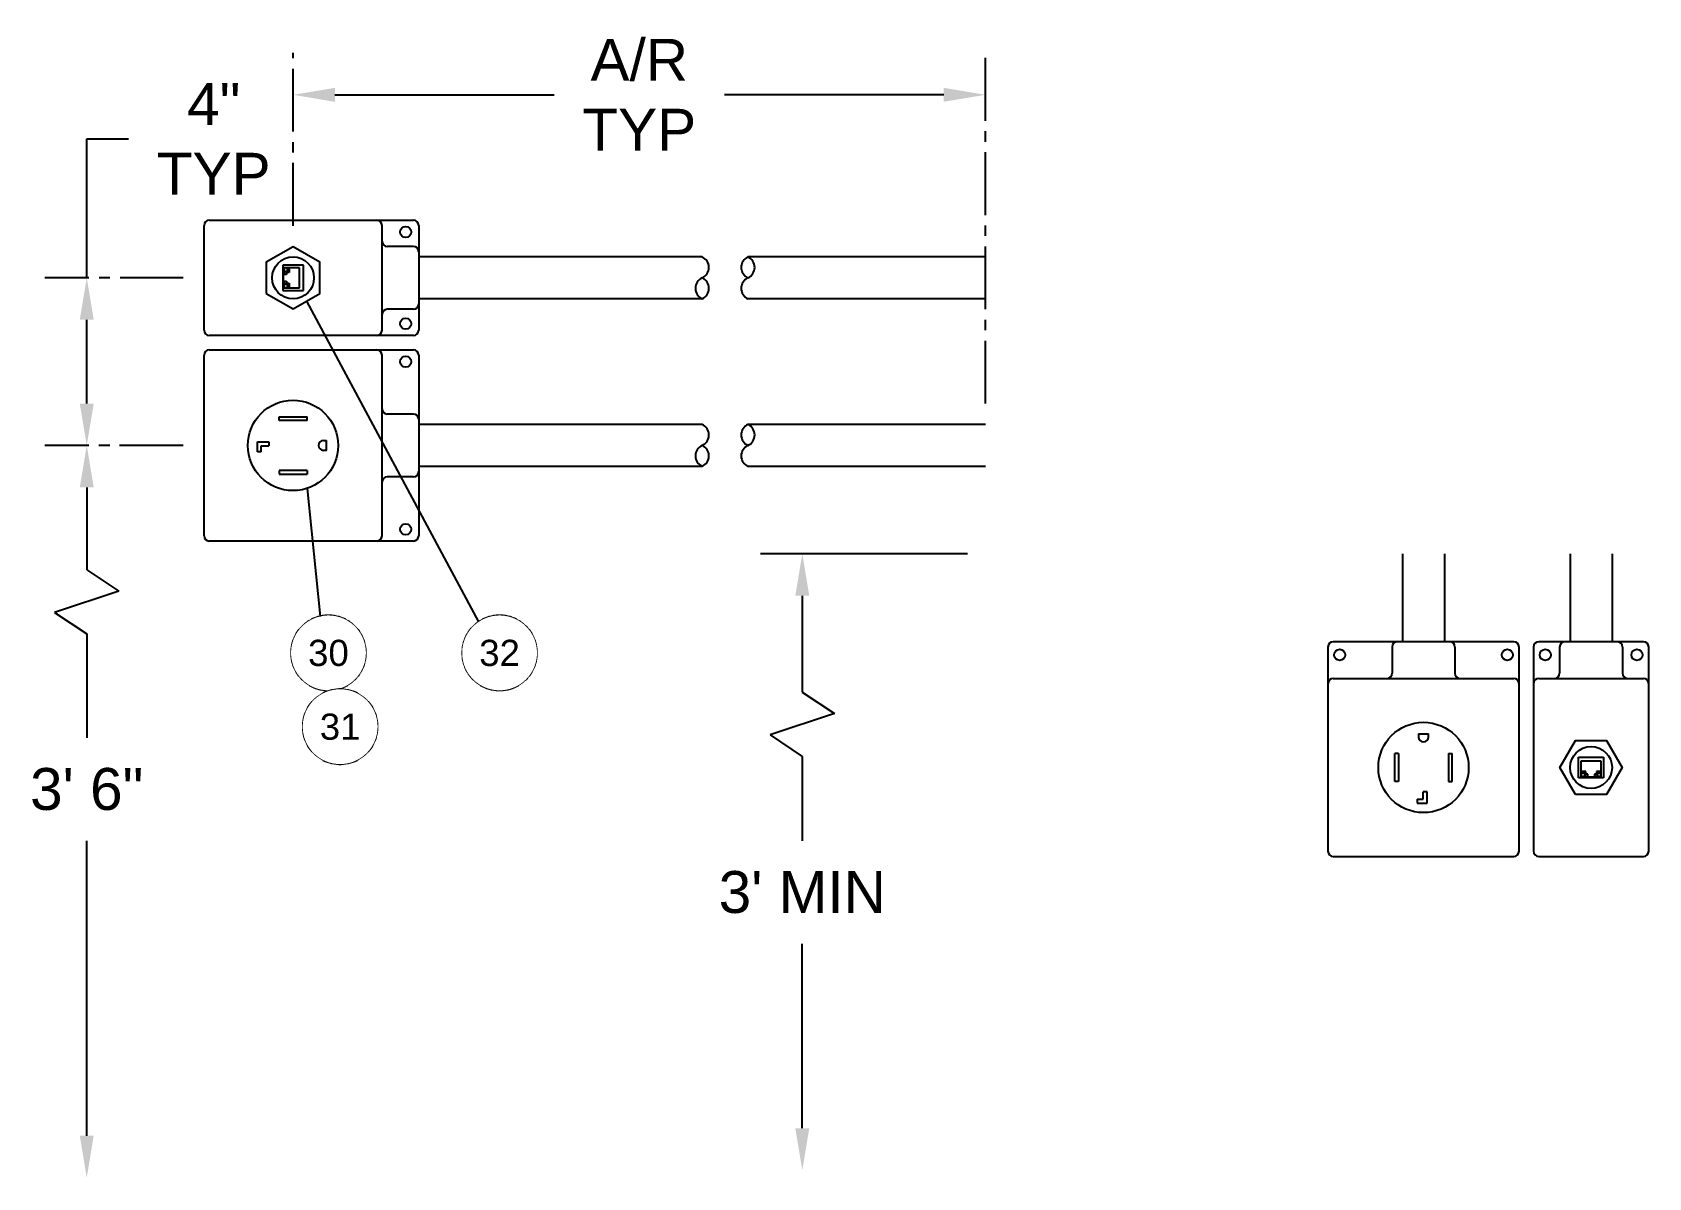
# Model space of a CAD drawing. Header units: inches. Extents: x -228 to 241, y -155 to 115.
# Drawn here: x 147.46 to 186.04, y -8.03 to 19.3 of the extents above; entities that cross this region are included whole.
import ezdxf
from ezdxf.enums import TextEntityAlignment as Align

# ---------------------------------------------------------------- set-up
doc = ezdxf.new("R2010")
doc.units = ezdxf.units.IN
doc.header["$MEASUREMENT"] = 0
doc.set_wipeout_variables(frame=1)
doc.linetypes.add('CENTER2', pattern=[1.125, 0.75, -0.125, 0.125, -0.125])
for name, color, linetype in [('DIM', 1, 'Continuous'), ('ELECTRICAL DEVICES', 30, 'Continuous'), ('WIREWAY', 253, 'Continuous'), ('WOODHEAD ENSP1F5', 81, 'Continuous')]:
    doc.layers.add(name, color=color, linetype=linetype)
doc.styles.add('Notes', font='arial.ttf', dxfattribs={"height": 0.125})
doc.styles.get("Standard").update_dxf_attribs({"font": 'arial.ttf'})
doc.dimstyles.new('MEP', dxfattribs={"dimtxt": 0.125, "dimasz": 0.125, "dimexe": 0.125, "dimexo": 0.0625, "dimgap": 0.09, "dimtad": 0, "dimtih": 1, "dimtoh": 1, "dimdec": 5, "dimzin": 3, "dimdsep": 46, "dimlunit": 4, "dimtxsty": 'Standard', "dimcen": 0.125, "dimazin": 2, "dimtfac": 1, "dimtdec": 5, "dimtofl": 0, "dimtmove": 0, "dimatfit": 3, "dimfxl": 1, "dimfrac": 1, "dimtolj": 1, "dimtzin": 0, "dimarcsym": 0})

msp = doc.modelspace()

# ---------------------------------------------------------------- blocks, each defined once
blk = doc.blocks.new('*D43')
at = {"layer": 'Defpoints', "color": 0, "transparency": 16777216}
for p in [(170.284, 6.853), (165.837, -7.857), (165.837, -7.857)]:
    blk.add_point(p, dxfattribs=at)
at = {"layer": 'DIM', "color": 0, "lineweight": -2, "transparency": 16777216}
for p, q in [((169.784, 6.853), (164.837, 6.853)), ((165.837, 5.853), (165.837, 3.554)), ((165.837, 3.554), (166.604, 3.043)), ((166.604, 3.043), (165.071, 2.532)), ((165.071, 2.532), (165.837, 2.021)), ((165.837, 2.021), (165.837, 0.007)), ((165.837, -6.857), (165.837, -2.455))]:
    blk.add_line(p, q, dxfattribs=at)
at = {"layer": 'DIM', "color": 0, "transparency": 16777216}
for points in [[(165.671, 5.853), (166.004, 5.853), (165.837, 6.853)], [(165.671, -6.857), (166.004, -6.857), (165.837, -7.857)]]:
    blk.add_solid(points, dxfattribs=at)
at = {"layer": 'DIM', "color": 0, "transparency": 16777216, "insert": (165.837, -1.224), "char_height": 1, "attachment_point": 5}
blk.add_mtext("\\A1;3' MIN", dxfattribs=at)
blk = doc.blocks.new('*D44')
at = {"layer": 'Defpoints', "color": 0, "ltscale": 2, "transparency": 16777216}
for p in [(153.681, 17.809), (153.681, 14.182), (170.212, 9.94)]:
    blk.add_point(p, dxfattribs=at)
at = {"layer": 'DIM', "color": 0, "linetype": 'CENTER2', "lineweight": -2, "ltscale": 2, "transparency": 16777216}
for p, q in [((153.681, 14.682), (153.681, 18.809)), ((170.212, 10.44), (170.212, 18.809))]:
    blk.add_line(p, q, dxfattribs=at)
at = {"layer": 'DIM', "color": 0, "lineweight": -2, "ltscale": 2, "transparency": 16777216}
for p, q in [((154.681, 17.809), (159.915, 17.809)), ((169.212, 17.809), (163.978, 17.809))]:
    blk.add_line(p, q, dxfattribs=at)
at = {"layer": 'DIM', "color": 0, "ltscale": 2, "transparency": 16777216}
for points in [[(154.681, 17.975), (154.681, 17.642), (153.681, 17.809)], [(169.212, 17.975), (169.212, 17.642), (170.212, 17.809)]]:
    blk.add_solid(points, dxfattribs=at)
at = {"layer": 'DIM', "color": 0, "ltscale": 2, "transparency": 16777216, "insert": (161.946, 17.809), "char_height": 1, "attachment_point": 5}
blk.add_mtext('\\A1;A/R\\PTYP', dxfattribs=at)
blk = doc.blocks.new('*D42')
at = {"layer": 'Defpoints', "color": 0, "ltscale": 2, "transparency": 16777216}
for p in [(151.541, 9.44), (148.756, -8.034), (148.756, -8.034)]:
    blk.add_point(p, dxfattribs=at)
at = {"layer": 'DIM', "color": 0, "linetype": 'CENTER2', "lineweight": -2, "ltscale": 2, "transparency": 16777216}
blk.add_line((151.041, 9.44), (147.756, 9.44), dxfattribs=at)
at = {"layer": 'DIM', "color": 0, "lineweight": -2, "ltscale": 2, "transparency": 16777216}
for p, q in [((148.756, 8.44), (148.756, 6.473)), ((148.756, 6.473), (149.523, 5.962)), ((149.523, 5.962), (147.99, 5.452)), ((147.99, 5.452), (148.756, 4.941)), ((148.756, 4.941), (148.756, 2.466)), ((148.756, -7.034), (148.756, 0.005))]:
    blk.add_line(p, q, dxfattribs=at)
at = {"layer": 'DIM', "color": 0, "ltscale": 2, "transparency": 16777216}
for points in [[(148.59, 8.44), (148.923, 8.44), (148.756, 9.44)], [(148.59, -7.034), (148.923, -7.034), (148.756, -8.034)]]:
    blk.add_solid(points, dxfattribs=at)
at = {"layer": 'DIM', "color": 0, "ltscale": 2, "transparency": 16777216, "insert": (148.756, 1.235), "char_height": 1, "attachment_point": 5}
blk.add_mtext('\\A1;3\' 6"', dxfattribs=at)
blk = doc.blocks.new('*D45')
at = {"layer": 'Defpoints', "color": 0, "ltscale": 2, "transparency": 16777216}
for p in [(151.556, 13.44), (148.756, 9.44), (151.556, 9.44)]:
    blk.add_point(p, dxfattribs=at)
at = {"layer": 'DIM', "color": 0, "lineweight": -2, "ltscale": 2, "transparency": 16777216}
for p, q in [((148.756, 13.44), (148.756, 16.758)), ((148.756, 16.758), (149.756, 16.758)), ((148.756, 10.44), (148.756, 12.44))]:
    blk.add_line(p, q, dxfattribs=at)
at = {"layer": 'DIM', "color": 0, "linetype": 'CENTER2', "lineweight": -2, "ltscale": 2, "transparency": 16777216}
for p, q in [((151.056, 13.44), (147.756, 13.44)), ((151.056, 9.44), (147.756, 9.44))]:
    blk.add_line(p, q, dxfattribs=at)
at = {"layer": 'DIM', "color": 0, "ltscale": 2, "transparency": 16777216}
for points in [[(148.59, 12.44), (148.923, 12.44), (148.756, 13.44)], [(148.59, 10.44), (148.923, 10.44), (148.756, 9.44)]]:
    blk.add_solid(points, dxfattribs=at)
at = {"layer": 'DIM', "color": 0, "ltscale": 2, "transparency": 16777216, "insert": (151.788, 16.758), "char_height": 1, "attachment_point": 5}
blk.add_mtext('\\A1;4"\\PTYP', dxfattribs=at)
blk = doc.blocks.new('ITEM BALLOON')
blk.add_lwpolyline([(-0.0056, 0.1785), (-0.0168, 0.1778), (-0.0279, 0.1764), (-0.039, 0.1743), (-0.0498, 0.1715), (-0.0605, 0.1681), (-0.0709, 0.1639), (-0.0811, 0.1592), (-0.0909, 0.1537), (-0.1004, 0.1477), (-0.1095, 0.1411), (-0.1181, 0.134), (-0.1263, 0.1263), (-0.134, 0.1181), (-0.1411, 0.1095), (-0.1477, 0.1004), (-0.1537, 0.0909), (-0.1592, 0.0811), (-0.1639, 0.0709), (-0.1681, 0.0605), (-0.1715, 0.0498), (-0.1743, 0.039), (-0.1764, 0.0279), (-0.1778, 0.0168), (-0.1785, 0.0056), (-0.1785, -0.0056), (-0.1778, -0.0168), (-0.1764, -0.0279), (-0.1743, -0.039), (-0.1715, -0.0498), (-0.1681, -0.0605), (-0.1639, -0.0709), (-0.1592, -0.0811), (-0.1537, -0.0909), (-0.1477, -0.1004), (-0.1411, -0.1095), (-0.134, -0.1181), (-0.1263, -0.1263), (-0.1181, -0.134), (-0.1095, -0.1411), (-0.1004, -0.1477), (-0.0909, -0.1537), (-0.0811, -0.1592), (-0.0709, -0.1639), (-0.0605, -0.1681), (-0.0498, -0.1715), (-0.039, -0.1743), (-0.0279, -0.1764), (-0.0168, -0.1778), (-0.0056, -0.1785), (0.0056, -0.1785), (0.0168, -0.1778), (0.0279, -0.1764), (0.039, -0.1743), (0.0498, -0.1715), (0.0605, -0.1681), (0.0709, -0.1639), (0.0811, -0.1592), (0.0909, -0.1537), (0.1004, -0.1477), (0.1095, -0.1411), (0.1181, -0.134), (0.1263, -0.1263), (0.134, -0.1181), (0.1411, -0.1095), (0.1477, -0.1004), (0.1537, -0.0909), (0.1592, -0.0811), (0.1639, -0.0709), (0.1681, -0.0605), (0.1715, -0.0498), (0.1743, -0.039), (0.1764, -0.0279), (0.1778, -0.0168), (0.1785, -0.0056), (0.1785, 0.0056), (0.1778, 0.0168), (0.1764, 0.0279), (0.1743, 0.039), (0.1715, 0.0498), (0.1681, 0.0605), (0.1639, 0.0709), (0.1592, 0.0811), (0.1537, 0.0909), (0.1477, 0.1004), (0.1411, 0.1095), (0.134, 0.1181), (0.1263, 0.1263), (0.1181, 0.134), (0.1095, 0.1411), (0.1004, 0.1477), (0.0909, 0.1537), (0.0811, 0.1592), (0.0709, 0.1639), (0.0605, 0.1681), (0.0498, 0.1715), (0.039, 0.1743), (0.0279, 0.1764), (0.0168, 0.1778), (0.0056, 0.1785)], close=True)
blk.add_wipeout([(-0.0056, 0.1785), (-0.0168, 0.1778), (-0.0279, 0.1764), (-0.039, 0.1743), (-0.0498, 0.1715), (-0.0605, 0.1681), (-0.0709, 0.1639), (-0.0811, 0.1592), (-0.0909, 0.1537), (-0.1004, 0.1477), (-0.1095, 0.1411), (-0.1181, 0.134), (-0.1263, 0.1263), (-0.134, 0.1181), (-0.1411, 0.1095), (-0.1477, 0.1004), (-0.1537, 0.0909), (-0.1592, 0.0811), (-0.1639, 0.0709), (-0.1681, 0.0605), (-0.1715, 0.0498), (-0.1743, 0.039), (-0.1764, 0.0279), (-0.1778, 0.0168), (-0.1785, 0.0056), (-0.1785, -0.0056), (-0.1778, -0.0168), (-0.1764, -0.0279), (-0.1743, -0.039), (-0.1715, -0.0498), (-0.1681, -0.0605), (-0.1639, -0.0709), (-0.1592, -0.0811), (-0.1537, -0.0909), (-0.1477, -0.1004), (-0.1411, -0.1095), (-0.134, -0.1181), (-0.1263, -0.1263), (-0.1181, -0.134), (-0.1095, -0.1411), (-0.1004, -0.1477), (-0.0909, -0.1537), (-0.0811, -0.1592), (-0.0709, -0.1639), (-0.0605, -0.1681), (-0.0498, -0.1715), (-0.039, -0.1743), (-0.0279, -0.1764), (-0.0168, -0.1778), (-0.0056, -0.1785), (0.0056, -0.1785), (0.0168, -0.1778), (0.0279, -0.1764), (0.039, -0.1743), (0.0498, -0.1715), (0.0605, -0.1681), (0.0709, -0.1639), (0.0811, -0.1592), (0.0909, -0.1537), (0.1004, -0.1477), (0.1095, -0.1411), (0.1181, -0.134), (0.1263, -0.1263), (0.134, -0.1181), (0.1411, -0.1095), (0.1477, -0.1004), (0.1537, -0.0909), (0.1592, -0.0811), (0.1639, -0.0709), (0.1681, -0.0605), (0.1715, -0.0498), (0.1743, -0.039), (0.1764, -0.0279), (0.1778, -0.0168), (0.1785, -0.0056), (0.1785, 0.0056), (0.1778, 0.0168), (0.1764, 0.0279), (0.1743, 0.039), (0.1715, 0.0498), (0.1681, 0.0605), (0.1639, 0.0709), (0.1592, 0.0811), (0.1537, 0.0909), (0.1477, 0.1004), (0.1411, 0.1095), (0.134, 0.1181), (0.1263, 0.1263), (0.1181, 0.134), (0.1095, 0.1411), (0.1004, 0.1477), (0.0909, 0.1537), (0.0811, 0.1592), (0.0709, 0.1639), (0.0605, 0.1681), (0.0498, 0.1715), (0.039, 0.1743), (0.0279, 0.1764), (0.0168, 0.1778), (0.0056, 0.1785)])
at = {"style": 'Notes'}
blk.add_attdef('X', text='', height=0.125, dxfattribs=at).set_placement((0, 0), align=Align.MIDDLE_CENTER)

# ---------------------------------------------------------------- dimensions: what is measured, and where the dimension line sits
at = {"layer": 'DIM', "ltscale": 2}
dim = msp.add_linear_dim(base=(153.680637, 17.808738), p1=(170.211896, 9.94035), p2=(153.680637, 14.182245), text='A/R\\PTYP', dimstyle='MEP', override={"dimscale": 8, "dimse2": 0}, dxfattribs=at)
dim.commit()
dim.dimension.update_dxf_attribs({"geometry": '*D44', "text_midpoint": (161.946266, 17.808738)})
for base, p1, p2, text, override, picture, middle in [((148.756264, 9.44035), (151.555637, 13.44035), (151.555637, 9.44035), '<>\\PTYP', {"dimscale": 8}, '*D45', (151.787997, 16.757895)), ((148.756264, -8.034492), (151.540807, 9.44035), (148.756264, -8.034492), '3\' 6"', {"dimscale": 8, "dimse2": 1}, '*D42', (148.756264, 1.235472))]:
    dim = msp.add_linear_dim(base=base, p1=p1, p2=p2, angle=90, text=text, dimstyle='MEP', override=override, dxfattribs=at)
    dim.commit()
    dim.dimension.update_dxf_attribs({"geometry": picture, "text_midpoint": middle, "dimtype": 160})
at = {"layer": 'DIM'}
dim = msp.add_linear_dim(base=(165.837251, -7.856739), p1=(170.284007, 6.85341), p2=(165.837251, -7.856739), angle=90, text="3' MIN", dimstyle='MEP', override={"dimscale": 8, "dimse2": 1}, dxfattribs=at)
dim.commit()
dim.dimension.update_dxf_attribs({"geometry": '*D43', "text_midpoint": (165.837251, -1.224375), "dimtype": 160})

# ---------------------------------------------------------------- linework, layer by layer
at = {"layer": 'ELECTRICAL DEVICES'}
for p, q in [((153.346487, 10.127367), (154.014786, 10.127367)), ((153.346487, 10.035819), (153.346487, 10.127367)), ((154.014786, 10.035819), (153.346487, 10.035819)), ((154.014786, 10.035819), (154.014786, 10.127367)), ((152.829517, 9.289904), (152.829517, 9.52609)), ((152.829517, 9.52609), (153.103314, 9.52609)), ((152.921065, 9.289904), (152.829517, 9.289904)), ((152.921065, 9.289904), (152.921065, 9.434543)), ((152.921065, 9.434543), (153.103314, 9.434543)), ((153.103314, 9.52609), (153.103314, 9.434543)), ((154.407672, 9.557745), (154.480042, 9.557745)), ((154.480042, 9.322956), (154.407672, 9.322956)), ((154.480042, 9.322956), (154.480042, 9.557745)), ((154.014786, 8.844882), (153.346487, 8.844882)), ((153.346487, 8.844882), (153.346487, 8.753334)), ((153.346487, 8.753334), (154.014786, 8.753334)), ((154.014786, 8.844882), (154.014786, 8.753334)), ((180.548126, 2.554253), (180.782916, 2.554253)), ((180.548126, 2.554253), (180.548126, 2.481883)), ((180.782916, 2.481883), (180.782916, 2.554253)), ((179.978505, 1.420698), (179.978505, 2.088997)), ((180.070052, 2.088997), (179.978505, 2.088997)), ((180.070052, 2.088997), (180.070052, 1.420698)), ((181.26099, 2.088997), (181.26099, 1.420698)), ((181.26099, 2.088997), (181.352537, 2.088997)), ((181.352537, 1.420698), (181.352537, 2.088997)), ((180.070052, 1.420698), (179.978505, 1.420698)), ((180.659713, 0.995276), (180.659713, 1.177524)), ((180.751261, 1.177524), (180.659713, 1.177524)), ((180.751261, 0.903728), (180.751261, 1.177524)), ((181.26099, 1.420698), (181.352537, 1.420698)), ((180.515074, 0.995276), (180.659713, 0.995276)), ((180.515074, 0.995276), (180.515074, 0.903728)), ((180.515074, 0.903728), (180.751261, 0.903728))]:
    msp.add_line(p, q, dxfattribs=at)
for centre in [(153.680637, 9.44035), (180.665521, 1.754847)]:
    msp.add_circle(centre, 1.078125, dxfattribs=at)
for centre, start, end in [((154.407672, 9.44035), 90, 270), ((180.665521, 2.481883), 180, 0)]:
    msp.add_arc(centre, 0.117395, start, end, dxfattribs=at)
at = {"layer": 'WIREWAY'}
for p, q in [((151.555637, 12.19035), (151.555637, 14.69035)), ((151.680637, 14.81535), (156.555637, 14.81535)), ((155.805637, 12.19035), (155.805637, 14.69035)), ((156.680637, 14.69035), (156.680637, 12.19035)), ((156.555637, 14.19035), (155.930637, 14.19035)), ((163.446266, 13.94035), (156.680637, 13.94035)), ((170.211896, 13.94035), (164.539684, 13.94035)), ((163.446266, 12.94035), (156.680637, 12.94035)), ((170.211896, 12.94035), (164.539684, 12.94035)), ((156.555637, 12.69035), (155.930637, 12.69035)), ((156.555637, 12.06535), (151.680637, 12.06535)), ((151.555637, 7.2841), (151.555637, 11.5966)), ((151.680637, 11.7216), (156.555637, 11.7216)), ((155.805637, 7.2841), (155.805637, 11.5966)), ((156.680637, 11.5966), (156.680637, 7.2841)), ((156.555637, 10.19035), (155.930637, 10.19035)), ((163.446266, 9.94035), (156.680637, 9.94035)), ((170.211896, 9.94035), (164.539684, 9.94035)), ((163.446266, 8.94035), (156.680637, 8.94035)), ((170.211896, 8.94035), (164.539684, 8.94035)), ((156.555637, 8.69035), (155.930637, 8.69035)), ((156.555637, 7.1591), (151.680637, 7.1591)), ((180.165521, 6.85341), (180.165521, 4.754847)), ((181.165521, 6.85341), (181.165521, 4.754847)), ((184.165521, 6.85341), (184.165521, 4.754847)), ((185.165521, 6.85341), (185.165521, 4.754847)), ((182.821771, 4.754847), (178.509271, 4.754847)), ((185.915521, 4.754847), (183.415521, 4.754847)), ((178.384271, 4.629847), (178.384271, -0.245153)), ((179.915521, 4.629847), (179.915521, 4.004847)), ((181.415521, 4.629847), (181.415521, 4.004847)), ((182.946771, -0.245153), (182.946771, 4.629847)), ((183.290521, 4.629847), (183.290521, -0.245153)), ((183.915521, 4.629847), (183.915521, 4.004847)), ((185.415521, 4.629847), (185.415521, 4.004847)), ((186.040521, -0.245153), (186.040521, 4.629847)), ((178.509271, 3.879847), (182.821771, 3.879847)), ((183.415521, 3.879847), (185.915521, 3.879847)), ((178.509271, -0.370153), (182.821771, -0.370153)), ((183.415521, -0.370153), (185.915521, -0.370153))]:
    msp.add_line(p, q, dxfattribs=at)
for centre in [(156.368137, 14.5341), (156.368137, 12.3466), (156.368137, 11.44035), (156.368137, 7.44035), (178.665521, 4.442347), (182.665521, 4.442347), (183.571771, 4.442347), (185.759271, 4.442347)]:
    msp.add_circle(centre, 0.1325, dxfattribs=at)
for centre, radius, start, end in [((151.680637, 14.69035), 0.125, 90, 180), ((155.680637, 14.69035), 0.125, 0, 90), ((156.555637, 14.69035), 0.125, 0, 90), ((155.930637, 14.31535), 0.125, 180, 270), ((156.555637, 14.06535), 0.125, 0, 90), ((163.332518, 13.69035), 0.274661, 294.4651909, 65.5348091), ((164.653432, 13.69035), 0.274661, 114.4651909, 245.5348091), ((164.425936, 13.69035), 0.274661, 294.4651909, 65.5348091), ((163.560014, 13.19035), 0.274661, 114.4651909, 245.5348091), ((163.332518, 13.19035), 0.274661, 294.4651909, 65.5348091), ((164.653432, 13.19035), 0.274661, 114.4651909, 245.5348091), ((156.555637, 12.81535), 0.125, 270, 0), ((155.930637, 12.56535), 0.125, 90, 180), ((151.680637, 12.19035), 0.125, 180, 270), ((155.680637, 12.19035), 0.125, 270, 0), ((156.555637, 12.19035), 0.125, 270, 0), ((151.680637, 11.5966), 0.125, 90, 180), ((155.680637, 11.5966), 0.125, 0, 90), ((156.555637, 11.5966), 0.125, 0, 90), ((155.930637, 10.31535), 0.125, 180, 270), ((156.555637, 10.06535), 0.125, 0, 90), ((163.332518, 9.69035), 0.274661, 294.4651909, 65.5348091), ((164.653432, 9.69035), 0.274661, 114.4651909, 245.5348091), ((164.425936, 9.69035), 0.274661, 294.4651909, 65.5348091), ((163.560014, 9.19035), 0.274661, 114.4651909, 245.5348091), ((163.332518, 9.19035), 0.274661, 294.4651909, 65.5348091), ((164.653432, 9.19035), 0.274661, 114.4651909, 245.5348091), ((155.930637, 8.56535), 0.125, 90, 180), ((156.555637, 8.81535), 0.125, 270, 0), ((151.680637, 7.2841), 0.125, 180, 270), ((155.680637, 7.2841), 0.125, 270, 0), ((156.555637, 7.2841), 0.125, 270, 0), ((178.509271, 4.629847), 0.125, 90, 180), ((180.040521, 4.629847), 0.125, 90, 180), ((181.290521, 4.629847), 0.125, 0, 90), ((182.821771, 4.629847), 0.125, 0, 90), ((183.415521, 4.629847), 0.125, 90, 180), ((184.040521, 4.629847), 0.125, 90, 180), ((185.290521, 4.629847), 0.125, 0, 90), ((185.915521, 4.629847), 0.125, 0, 90), ((178.509271, 3.754847), 0.125, 90, 180), ((179.790521, 4.004847), 0.125, 270, 360), ((181.540521, 4.004847), 0.125, 180, 270), ((182.821771, 3.754847), 0.125, 0, 90), ((183.415521, 3.754847), 0.125, 90, 180), ((183.790521, 4.004847), 0.125, 270, 360), ((185.540521, 4.004847), 0.125, 180, 270), ((185.915521, 3.754847), 0.125, 0, 90), ((178.509271, -0.245153), 0.125, 180, 270), ((182.821771, -0.245153), 0.125, 270, 0), ((183.415521, -0.245153), 0.125, 180, 270), ((185.915521, -0.245153), 0.125, 270, 0)]:
    msp.add_arc(centre, radius, start, end, dxfattribs=at)
at = {"layer": 'WOODHEAD ENSP1F5'}
for p, q in [((153.928146, 13.740361), (153.433128, 13.740361)), ((153.433128, 13.740361), (153.433128, 13.140339)), ((153.468129, 13.521603), (153.448128, 13.521603)), ((153.448128, 13.521603), (153.448128, 13.359097)), ((153.838142, 13.676359), (153.468129, 13.676359)), ((153.468129, 13.676359), (153.468129, 13.521603)), ((153.468129, 13.676359), (153.468129, 13.591356)), ((153.548132, 13.676359), (153.468129, 13.676359)), ((153.468129, 13.591356), (153.548132, 13.591356)), ((153.523131, 13.521603), (153.468129, 13.521603)), ((153.588133, 13.567355), (153.523131, 13.567355)), ((153.523131, 13.567355), (153.523131, 13.521603)), ((153.548132, 13.591356), (153.548132, 13.676359)), ((153.588133, 13.676359), (153.588133, 13.567355)), ((153.838142, 13.204342), (153.838142, 13.676359)), ((153.928146, 13.140339), (153.928146, 13.740361)), ((153.433128, 13.140339), (153.928146, 13.140339)), ((153.448128, 13.359097), (153.468129, 13.359097)), ((153.468129, 13.359097), (153.523131, 13.359097)), ((153.468129, 13.359097), (153.468129, 13.204342)), ((153.548132, 13.289345), (153.468129, 13.289345)), ((153.468129, 13.289345), (153.468129, 13.204342)), ((153.468129, 13.204342), (153.838142, 13.204342)), ((153.468129, 13.204342), (153.548132, 13.204342)), ((153.523131, 13.359097), (153.523131, 13.313346)), ((153.523131, 13.313346), (153.588133, 13.313346)), ((153.548132, 13.204342), (153.548132, 13.289345)), ((153.588133, 13.313346), (153.588133, 13.204342)), ((184.36551, 2.002356), (184.965532, 2.002356)), ((184.36551, 1.507338), (184.36551, 2.002356)), ((184.965532, 2.002356), (184.965532, 1.507338)), ((184.429512, 1.54234), (184.429512, 1.912353)), ((184.429512, 1.912353), (184.90153, 1.912353)), ((184.538516, 1.662344), (184.429512, 1.662344)), ((184.429512, 1.622343), (184.514515, 1.622343)), ((184.429512, 1.54234), (184.429512, 1.622343)), ((184.514515, 1.622343), (184.514515, 1.54234)), ((184.538516, 1.597342), (184.538516, 1.662344)), ((184.584268, 1.597342), (184.538516, 1.597342)), ((184.584268, 1.54234), (184.584268, 1.597342)), ((184.792526, 1.597342), (184.746774, 1.597342)), ((184.746774, 1.597342), (184.746774, 1.54234)), ((184.90153, 1.662344), (184.792526, 1.662344)), ((184.792526, 1.662344), (184.792526, 1.597342)), ((184.816526, 1.622343), (184.90153, 1.622343)), ((184.816526, 1.54234), (184.816526, 1.622343)), ((184.90153, 1.912353), (184.90153, 1.54234)), ((184.90153, 1.622343), (184.90153, 1.54234)), ((184.965532, 1.507338), (184.36551, 1.507338)), ((184.584268, 1.54234), (184.429512, 1.54234)), ((184.514515, 1.54234), (184.429512, 1.54234)), ((184.584268, 1.522339), (184.584268, 1.54234)), ((184.746774, 1.522339), (184.584268, 1.522339)), ((184.90153, 1.54234), (184.746774, 1.54234)), ((184.746774, 1.54234), (184.746774, 1.522339)), ((184.90153, 1.54234), (184.816526, 1.54234))]:
    msp.add_line(p, q, dxfattribs=at)
at = {"layer": 'WOODHEAD ENSP1F5', "flags": 128}
for points in [[(153.038137, 13.069403), (153.680637, 12.698455), (154.323137, 13.069403), (154.323137, 13.811298), (153.680637, 14.182245), (153.038137, 13.811298)], [(184.294573, 1.112347), (183.923626, 1.754847), (184.294573, 2.397347), (185.036468, 2.397347), (185.407416, 1.754847), (185.036468, 1.112347)]]:
    msp.add_lwpolyline(points, close=True, dxfattribs=at)
at = {"layer": 'WOODHEAD ENSP1F5'}
for centre in [(153.680637, 13.44035), (184.665521, 1.754847)]:
    msp.add_circle(centre, 0.5, dxfattribs=at)

# ---------------------------------------------------------------- block references
at = {"layer": 'DIM'}
ref = msp.add_blockref('ITEM BALLOON', (154.526288, 4.48984), dxfattribs=dict(at, xscale=5, yscale=5, zscale=5))
ref.add_attrib('X', '30', dxfattribs={"height": 0.625, "style": 'Notes'}).set_placement((154.526288, 4.48984), align=Align.MIDDLE_CENTER)
ref = msp.add_blockref('ITEM BALLOON', (158.610903, 4.48984), dxfattribs=dict(at, xscale=5, yscale=5, zscale=5))
ref.add_attrib('X', '32', dxfattribs={"height": 0.625, "style": 'Notes'}).set_placement((158.610903, 4.48984), align=Align.MIDDLE_CENTER)

msp.set_redraw_order([(e.dxf.handle, doc.entitydb.next_handle()) for e in msp.query("TEXT MTEXT ATTDEF DIMENSION ARC_DIMENSION")])  # texts and dimensions are drawn at this point

# ---------------------------------------------------------------- next in the draw order: linework, layer by layer
for p, q in [((154.001887, 12.883929), (158.108897, 5.22852)), ((154.014786, 8.415315), (154.33146, 5.361448))]:
    msp.add_line(p, q, dxfattribs=at)

# ---------------------------------------------------------------- next in the draw order: block references
ref = msp.add_blockref('ITEM BALLOON', (154.805165, 2.729078), dxfattribs=dict(at, xscale=5, yscale=5, zscale=5))
ref.add_attrib('X', '31', dxfattribs={"height": 0.625, "style": 'Notes'}).set_placement((154.805165, 2.729078), align=Align.MIDDLE_CENTER)

doc.saveas('drawing.dxf')
